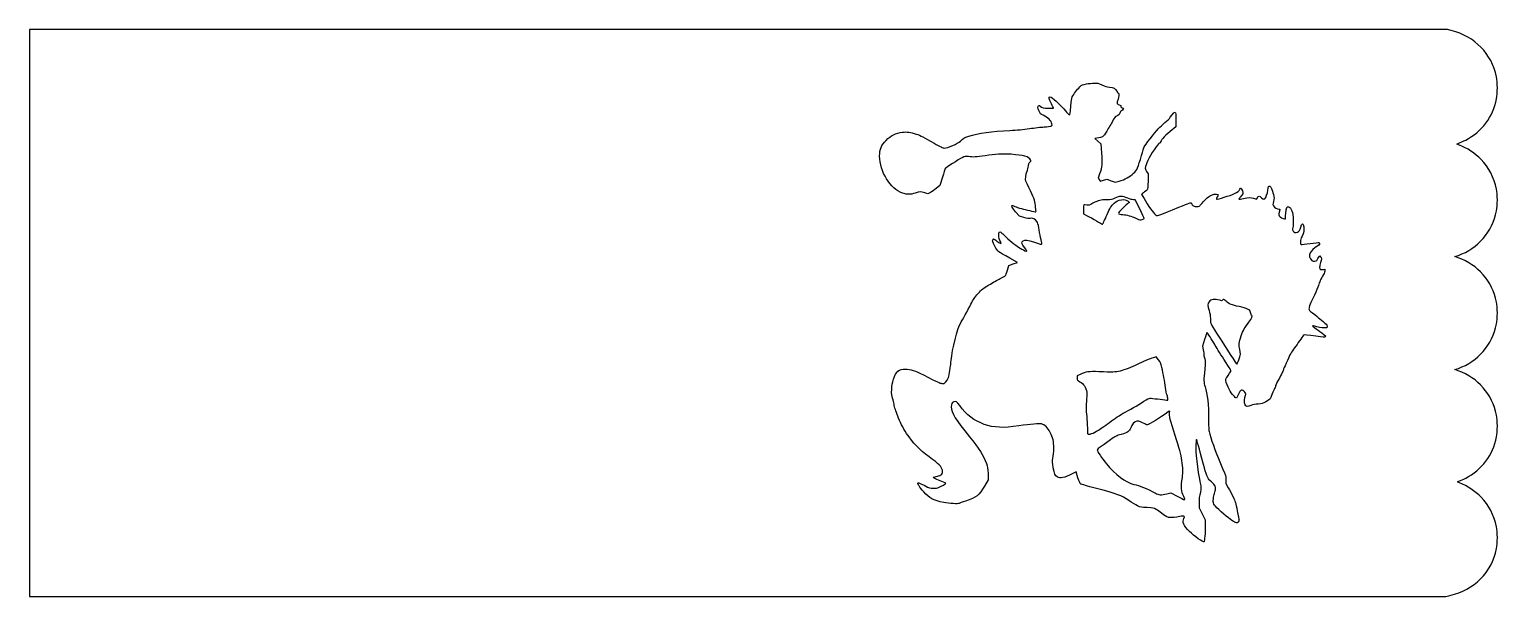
# Model space of a CAD drawing. Header units: centimetres. Extents: x -43.7 to 43.7, y -16.9 to 16.9.
import ezdxf

# ---------------------------------------------------------------- set-up
doc = ezdxf.new("R2010")
doc.units = ezdxf.units.CM
doc.header["$MEASUREMENT"] = 0
doc.layers.add('Layer 1', color=7, linetype='Continuous')

msp = doc.modelspace()

# ---------------------------------------------------------------- linework, layer by layer
at = {"layer": 'Layer 1'}
for points, knots in [([(-43.65625, -0.00008), (-43.65625, -0.00008), (-43.65625, 16.86732), (-43.65625, 16.86732), (-43.65625, 16.86732), (-43.65625, 16.86732), (-1.48828, 16.86015), (-1.48828, 16.86015), (-1.48828, 16.86015), (-1.48828, 16.86015), (40.67969, 16.85299), (40.67969, 16.85299), (40.67969, 16.85299), (40.67969, 16.85299), (40.90458, 16.79616), (40.90458, 16.79616), (40.90458, 16.79616), (42.3189, 16.43882), (43.30027, 15.4318), (43.59432, 14.03615), (43.59432, 14.03615), (43.65869, 13.73059), (43.6591, 13.05649), (43.59509, 12.73487), (43.59509, 12.73487), (43.383, 11.66901), (42.70922, 10.76951), (41.76118, 10.28657), (41.76118, 10.28657), (41.61747, 10.21336), (41.43632, 10.13279), (41.35861, 10.10751), (41.35861, 10.10751), (41.28091, 10.08224), (41.22733, 10.05294), (41.23955, 10.0424), (41.23955, 10.0424), (41.25177, 10.03185), (41.3213, 10.00163), (41.39406, 9.97524), (41.39406, 9.97524), (41.83926, 9.81377), (42.31566, 9.49911), (42.67082, 9.13197), (42.67082, 9.13197), (43.14567, 8.6411), (43.44775, 8.0643), (43.59432, 7.36865), (43.59432, 7.36865), (43.65869, 7.06309), (43.6591, 6.38899), (43.59509, 6.06737), (43.59509, 6.06737), (43.3508, 4.83971), (42.48152, 3.82919), (41.32501, 3.42844), (41.32501, 3.42844), (41.32501, 3.42844), (41.11302, 3.35499), (41.11302, 3.35499), (41.11302, 3.35499), (41.11302, 3.35499), (41.31969, 3.2817), (41.31969, 3.2817), (41.31969, 3.2817), (42.49005, 2.86664), (43.3324, 1.89141), (43.59432, 0.64823), (43.59432, 0.64823), (43.65869, 0.34268), (43.6591, -0.33143), (43.59509, -0.65305), (43.59509, -0.65305), (43.3508, -1.88071), (42.48152, -2.89123), (41.32501, -3.29197), (41.32501, -3.29197), (41.32501, -3.29197), (41.11302, -3.36543), (41.11302, -3.36543), (41.11302, -3.36543), (41.11302, -3.36543), (41.31969, -3.43872), (41.31969, -3.43872), (41.31969, -3.43872), (42.49005, -3.85378), (43.3324, -4.829), (43.59432, -6.07219), (43.59432, -6.07219), (43.65869, -6.37774), (43.6591, -7.05184), (43.59509, -7.37347), (43.59509, -7.37347), (43.383, -8.43931), (42.70937, -9.33862), (41.76118, -9.82181), (41.76118, -9.82181), (41.61747, -9.89505), (41.45227, -9.96992), (41.39406, -9.9882), (41.39406, -9.9882), (41.23058, -10.03953), (41.2307, -10.04474), (41.39696, -10.10728), (41.39696, -10.10728), (41.86383, -10.2829), (42.31301, -10.58002), (42.67082, -10.94991), (42.67082, -10.94991), (43.14567, -11.44078), (43.44775, -12.01757), (43.59432, -12.71323), (43.59432, -12.71323), (43.65869, -13.01878), (43.6591, -13.69289), (43.59509, -14.01451), (43.59509, -14.01451), (43.31369, -15.42863), (42.27489, -16.47187), (40.82521, -16.7962), (40.82521, -16.7962), (40.82521, -16.7962), (40.57385, -16.85243), (40.57385, -16.85243), (40.57385, -16.85243), (40.57385, -16.85243), (-1.5412, -16.85996), (-1.5412, -16.85996), (-1.5412, -16.85996), (-1.5412, -16.85996), (-43.65625, -16.86748), (-43.65625, -16.86748), (-43.65625, -16.86748), (-43.65625, -16.86748), (-43.65625, -0.00008), (-43.65625, -0.00008)], [0, 0, 0, 0, 0.02857143, 0.02857143, 0.02857143, 0.02857143, 0.05714286, 0.05714286, 0.05714286, 0.05714286, 0.08571429, 0.08571429, 0.08571429, 0.08571429, 0.11428571, 0.11428571, 0.11428571, 0.11428571, 0.14285714, 0.14285714, 0.14285714, 0.14285714, 0.17142857, 0.17142857, 0.17142857, 0.17142857, 0.2, 0.2, 0.2, 0.2, 0.22857143, 0.22857143, 0.22857143, 0.22857143, 0.25714286, 0.25714286, 0.25714286, 0.25714286, 0.28571429, 0.28571429, 0.28571429, 0.28571429, 0.31428571, 0.31428571, 0.31428571, 0.31428571, 0.34285714, 0.34285714, 0.34285714, 0.34285714, 0.37142857, 0.37142857, 0.37142857, 0.37142857, 0.4, 0.4, 0.4, 0.4, 0.42857143, 0.42857143, 0.42857143, 0.42857143, 0.45714286, 0.45714286, 0.45714286, 0.45714286, 0.48571429, 0.48571429, 0.48571429, 0.48571429, 0.51428571, 0.51428571, 0.51428571, 0.51428571, 0.54285714, 0.54285714, 0.54285714, 0.54285714, 0.57142857, 0.57142857, 0.57142857, 0.57142857, 0.6, 0.6, 0.6, 0.6, 0.62857143, 0.62857143, 0.62857143, 0.62857143, 0.65714286, 0.65714286, 0.65714286, 0.65714286, 0.68571429, 0.68571429, 0.68571429, 0.68571429, 0.71428571, 0.71428571, 0.71428571, 0.71428571, 0.74285714, 0.74285714, 0.74285714, 0.74285714, 0.77142857, 0.77142857, 0.77142857, 0.77142857, 0.8, 0.8, 0.8, 0.8, 0.82857143, 0.82857143, 0.82857143, 0.82857143, 0.85714286, 0.85714286, 0.85714286, 0.85714286, 0.88571429, 0.88571429, 0.88571429, 0.88571429, 0.91428571, 0.91428571, 0.91428571, 0.91428571, 0.94285714, 0.94285714, 0.94285714, 0.94285714, 1, 1, 1, 1]), ([(26.24769, -13.2802), (26.26427, -13.12116), (26.2738, -12.83452), (26.26887, -12.64321), (26.26887, -12.64321), (26.26887, -12.64321), (26.2599, -12.29538), (26.2599, -12.29538), (26.2599, -12.29538), (26.2599, -12.29538), (26.08074, -11.94206), (26.08074, -11.94206), (26.08074, -11.94206), (26.08074, -11.94206), (25.90158, -11.58875), (25.90158, -11.58875), (25.90158, -11.58875), (25.90158, -11.58875), (25.90214, -11.257), (25.90214, -11.257), (25.90214, -11.257), (25.90262, -10.97822), (25.91116, -10.90868), (25.95563, -10.82146), (25.95563, -10.82146), (26.02145, -10.69235), (26.03026, -10.28433), (25.97061, -10.12746), (25.97061, -10.12746), (25.90347, -9.95089), (25.70768, -8.39785), (25.70786, -8.04333), (25.70786, -8.04333), (25.70801, -7.75343), (25.73205, -7.50667), (25.75764, -7.53226), (25.75764, -7.53226), (25.76717, -7.54179), (25.89488, -8.00273), (26.1664, -9.00755), (26.1664, -9.00755), (26.31827, -9.56956), (26.44605, -9.89586), (26.5431, -9.96947), (26.5431, -9.96947), (26.83931, -10.19415), (26.89977, -10.29426), (26.87345, -10.51648), (26.87345, -10.51648), (26.86536, -10.58484), (26.83413, -10.71078), (26.80405, -10.79634), (26.80405, -10.79634), (26.76785, -10.89934), (26.74938, -11.01765), (26.74938, -11.14642), (26.74938, -11.14642), (26.74938, -11.39044), (26.77202, -11.42259), (27.22454, -11.82104), (27.22454, -11.82104), (27.65259, -12.19793), (27.94224, -12.41281), (28.07646, -12.45302), (28.07646, -12.45302), (28.17726, -12.48322), (28.1865, -12.48131), (28.23318, -12.42058), (28.23318, -12.42058), (28.26046, -12.38508), (28.28305, -12.34057), (28.28337, -12.32166), (28.28337, -12.32166), (28.28369, -12.30274), (28.23619, -12.0496), (28.1778, -11.75912), (28.1778, -11.75912), (28.08186, -11.28179), (28.05786, -11.20237), (27.92829, -10.93361), (27.92829, -10.93361), (27.84945, -10.77006), (27.71862, -10.52482), (27.63757, -10.38863), (27.63757, -10.38863), (27.63757, -10.38863), (27.49021, -10.14101), (27.49021, -10.14101), (27.49021, -10.14101), (27.49021, -10.14101), (27.49021, -9.91122), (27.49021, -9.91122), (27.49021, -9.91122), (27.49021, -9.68561), (27.48688, -9.67369), (27.3071, -9.25581), (27.3071, -9.25581), (26.94928, -8.42409), (26.68548, -7.71704), (26.54376, -7.2099), (26.54376, -7.2099), (26.47694, -6.97076), (26.47346, -6.92767), (26.4721, -6.32354), (26.4721, -6.32354), (26.4702, -5.4748), (26.39565, -4.80113), (26.25757, -4.38491), (26.25757, -4.38491), (26.1803, -4.152), (26.17712, -3.98982), (26.23707, -3.33925), (26.23707, -3.33925), (26.27725, -2.90313), (26.27726, -2.85863), (26.2371, -2.73429), (26.2371, -2.73429), (26.21326, -2.66047), (26.19375, -2.55772), (26.19375, -2.50595), (26.19375, -2.50595), (26.19375, -2.45419), (26.17544, -2.31409), (26.15305, -2.19464), (26.15305, -2.19464), (26.15305, -2.19464), (26.11235, -1.97744), (26.11235, -1.97744), (26.11235, -1.97744), (26.11235, -1.97744), (26.23509, -1.5708), (26.23509, -1.5708), (26.23509, -1.5708), (26.3026, -1.34715), (26.36197, -1.15983), (26.36702, -1.15453), (26.36702, -1.15453), (26.38071, -1.14014), (26.69983, -1.6356), (26.83526, -1.88153), (26.83526, -1.88153), (26.90028, -1.99959), (27.14736, -2.39003), (27.38433, -2.74916), (27.38433, -2.74916), (27.79219, -3.36728), (27.81348, -3.40588), (27.78317, -3.4724), (27.78317, -3.4724), (27.73411, -3.58007), (27.53456, -3.87615), (27.51105, -3.87615), (27.51105, -3.87615), (27.46239, -3.87615), (27.49632, -4.09669), (27.5727, -4.27686), (27.5727, -4.27686), (27.7226, -4.63046), (27.92098, -4.93406), (28.05565, -5.01596), (28.05565, -5.01596), (28.05565, -5.01596), (28.13567, -5.06462), (28.13567, -5.06462), (28.13567, -5.06462), (28.13567, -5.06462), (28.23224, -4.86064), (28.23224, -4.86064), (28.23224, -4.86064), (28.38906, -4.52941), (28.4528, -4.5055), (28.62434, -4.71362), (28.62434, -4.71362), (28.7024, -4.80831), (28.70329, -4.81254), (28.66164, -4.89239), (28.66164, -4.89239), (28.5991, -5.01228), (28.58423, -5.35359), (28.6371, -5.45582), (28.6371, -5.45582), (28.69721, -5.57206), (28.77901, -5.58227), (28.99055, -5.49993), (28.99055, -5.49993), (29.11549, -5.4513), (29.24697, -5.42445), (29.42167, -5.41192), (29.42167, -5.41192), (29.65254, -5.39535), (29.68919, -5.38472), (29.87146, -5.28147), (29.87146, -5.28147), (30.15908, -5.11855), (30.15988, -5.11768), (30.2197, -4.8976), (30.2197, -4.8976), (30.24978, -4.78695), (30.31514, -4.62874), (30.36494, -4.54603), (30.36494, -4.54603), (30.41475, -4.46333), (30.44893, -4.37854), (30.4409, -4.35762), (30.4409, -4.35762), (30.43288, -4.33671), (30.5023, -4.18707), (30.59517, -4.02511), (30.59517, -4.02511), (30.84021, -3.59777), (30.93542, -3.3998), (30.91787, -3.35409), (30.91787, -3.35409), (30.90937, -3.33193), (30.91944, -3.30043), (30.94024, -3.28409), (30.94024, -3.28409), (30.96104, -3.26775), (31.06047, -3.05792), (31.16119, -2.81781), (31.16119, -2.81781), (31.32217, -2.43403), (31.37305, -2.34287), (31.58199, -2.06375), (31.58199, -2.06375), (31.76535, -1.81883), (32.01129, -1.46998), (32.1106, -1.31394), (32.1106, -1.31394), (32.12643, -1.28907), (32.39484, -1.31477), (32.84305, -1.38407), (32.84305, -1.38407), (33.31641, -1.45727), (33.34354, -1.4588), (33.39705, -1.41547), (33.39705, -1.41547), (33.45276, -1.37036), (33.45083, -1.36806), (33.20359, -1.18562), (33.20359, -1.18562), (33.06623, -1.08426), (32.87694, -0.9495), (32.78293, -0.88616), (32.78293, -0.88616), (32.60107, -0.76363), (32.60345, -0.72288), (32.78847, -0.79119), (32.78847, -0.79119), (32.92754, -0.84253), (33.19933, -0.88589), (33.3838, -0.88615), (33.3838, -0.88615), (33.52152, -0.88635), (33.52271, -0.88565), (33.52271, -0.80441), (33.52271, -0.80441), (33.52271, -0.73923), (33.49472, -0.69726), (33.38597, -0.59935), (33.38597, -0.59935), (33.13155, -0.37031), (32.84894, -0.14039), (32.64297, 0.00509), (32.64297, 0.00509), (32.45593, 0.1372), (32.43792, 0.15782), (32.43792, 0.23972), (32.43792, 0.23972), (32.43792, 0.36009), (32.52498, 0.58128), (32.76219, 1.06361), (32.76219, 1.06361), (32.87098, 1.28479), (32.97987, 1.54495), (33.00418, 1.64175), (33.00418, 1.64175), (33.05001, 1.82418), (33.14651, 2.03579), (33.30076, 2.29211), (33.30076, 2.29211), (33.35342, 2.37961), (33.39042, 2.47636), (33.39042, 2.52656), (33.39042, 2.52656), (33.39042, 2.60963), (33.38786, 2.61155), (33.2994, 2.59496), (33.2994, 2.59496), (33.24934, 2.58557), (33.1779, 2.58553), (33.14065, 2.59488), (33.14065, 2.59488), (33.08154, 2.60972), (33.07296, 2.62583), (33.07326, 2.72146), (33.07326, 2.72146), (33.07345, 2.78173), (33.09726, 2.90652), (33.12617, 2.99876), (33.12617, 2.99876), (33.19133, 3.2066), (33.19205, 3.27178), (33.13006, 3.34834), (33.13006, 3.34834), (33.13006, 3.34834), (33.08136, 3.40847), (33.08136, 3.40847), (33.08136, 3.40847), (33.08136, 3.40847), (33.00222, 3.29174), (33.00222, 3.29174), (33.00222, 3.29174), (32.95869, 3.22753), (32.91549, 3.15416), (32.90622, 3.1287), (32.90622, 3.1287), (32.88432, 3.06852), (32.68584, 3.06525), (32.6024, 3.12369), (32.6024, 3.12369), (32.47326, 3.21414), (32.42529, 3.43278), (32.50203, 3.58118), (32.50203, 3.58118), (32.55136, 3.67657), (32.74353, 3.85227), (32.92663, 3.9694), (32.92663, 3.9694), (33.0759, 4.06489), (33.11786, 4.1516), (33.03094, 4.18496), (33.03094, 4.18496), (33.00785, 4.19382), (32.77177, 4.16922), (32.50631, 4.1303), (32.50631, 4.1303), (32.24085, 4.09138), (32.00376, 4.06717), (31.97944, 4.0765), (31.97944, 4.0765), (31.94564, 4.08947), (31.93521, 4.12727), (31.93521, 4.23682), (31.93521, 4.23682), (31.93521, 4.34816), (31.95602, 4.4215), (32.02838, 4.5652), (32.02838, 4.5652), (32.13499, 4.77689), (32.15827, 4.90866), (32.12831, 5.13073), (32.12831, 5.13073), (32.09622, 5.3686), (32.0132, 5.35936), (31.94843, 5.11072), (31.94843, 5.11072), (31.89924, 4.92185), (31.84833, 4.84292), (31.74922, 4.80187), (31.74922, 4.80187), (31.64815, 4.76), (31.54992, 4.78636), (31.49507, 4.87007), (31.49507, 4.87007), (31.45633, 4.9292), (31.45519, 4.95401), (31.48545, 5.08016), (31.48545, 5.08016), (31.50917, 5.17902), (31.51481, 5.31955), (31.50372, 5.53524), (31.50372, 5.53524), (31.47988, 5.99886), (31.3937, 6.25531), (31.2442, 6.30742), (31.2442, 6.30742), (31.1213, 6.35027), (31.089, 6.28242), (31.06117, 5.92288), (31.06117, 5.92288), (31.04781, 5.75034), (31.0366, 5.60619), (31.03625, 5.60255), (31.03625, 5.60255), (31.03591, 5.59891), (31.00884, 5.59613), (30.97609, 5.59637), (30.97609, 5.59637), (30.88842, 5.59701), (30.71239, 5.70525), (30.66673, 5.78661), (30.66673, 5.78661), (30.6269, 5.85757), (30.63144, 5.89445), (30.70913, 6.13172), (30.70913, 6.13172), (30.72119, 6.16852), (30.70873, 6.17811), (30.64845, 6.17846), (30.64845, 6.17846), (30.54768, 6.17903), (30.37204, 6.28092), (30.32388, 6.36673), (30.32388, 6.36673), (30.28958, 6.42782), (30.29052, 6.45804), (30.33221, 6.63505), (30.33221, 6.63505), (30.37822, 6.83043), (30.37806, 6.83899), (30.32421, 7.05192), (30.32421, 7.05192), (30.29398, 7.17148), (30.23953, 7.33419), (30.20323, 7.4135), (30.20323, 7.4135), (30.14823, 7.53363), (30.12718, 7.55626), (30.0771, 7.54916), (30.0771, 7.54916), (30.02514, 7.54178), (30.01647, 7.52401), (30.01322, 7.4183), (30.01322, 7.4183), (30.00885, 7.27643), (29.944, 7.03389), (29.86729, 6.87255), (29.86729, 6.87255), (29.79947, 6.72992), (29.72768, 6.7243), (29.614, 6.85271), (29.614, 6.85271), (29.50689, 6.9737), (29.43411, 6.97321), (29.37589, 6.8511), (29.37589, 6.8511), (29.32833, 6.75138), (29.3319, 6.75181), (29.14385, 6.82335), (29.14385, 6.82335), (28.9984, 6.87869), (28.82908, 6.87551), (28.54441, 6.8121), (28.54441, 6.8121), (28.41147, 6.78249), (28.29165, 6.76195), (28.27814, 6.76645), (28.27814, 6.76645), (28.26463, 6.77096), (28.30024, 6.82793), (28.35727, 6.89305), (28.35727, 6.89305), (28.52219, 7.08135), (28.53285, 7.11313), (28.4795, 7.25757), (28.4795, 7.25757), (28.40727, 7.45316), (28.38741, 7.46693), (28.33237, 7.35963), (28.33237, 7.35963), (28.27803, 7.25373), (28.20574, 7.1975), (27.97439, 7.08124), (27.97439, 7.08124), (27.8074, 6.99732), (26.96704, 6.74529), (26.941, 6.77132), (26.941, 6.77132), (26.93315, 6.77918), (26.95506, 6.83902), (26.9897, 6.90431), (26.9897, 6.90431), (27.03964, 6.99847), (27.04591, 7.02977), (27.02001, 7.05567), (27.02001, 7.05567), (26.96671, 7.10897), (26.66629, 7.0448), (26.51519, 6.94784), (26.51519, 6.94784), (26.39049, 6.86782), (26.06727, 6.54473), (25.97423, 6.40709), (25.97423, 6.40709), (25.93101, 6.34314), (25.91122, 6.33677), (25.75595, 6.33677), (25.75595, 6.33677), (25.62049, 6.33677), (25.57428, 6.3477), (25.53229, 6.38969), (25.53229, 6.38969), (25.50319, 6.41879), (25.479, 6.45153), (25.47853, 6.46245), (25.47853, 6.46245), (25.47807, 6.47336), (25.46185, 6.50316), (25.4425, 6.52866), (25.4425, 6.52866), (25.40981, 6.57172), (25.35764, 6.55464), (24.70912, 6.28852), (24.70912, 6.28852), (23.55741, 5.81591), (23.42468, 5.76853), (23.34907, 5.80298), (23.34907, 5.80298), (23.26185, 5.84272), (22.99824, 6.20356), (22.71833, 6.66636), (22.71833, 6.66636), (22.59252, 6.87437), (22.48958, 7.04979), (22.48958, 7.05617), (22.48958, 7.05617), (22.48958, 7.06255), (22.56614, 7.1256), (22.6597, 7.19627), (22.6597, 7.19627), (22.81975, 7.31716), (22.83098, 7.33273), (22.84945, 7.45916), (22.84945, 7.45916), (22.86025, 7.53307), (22.87032, 7.74832), (22.87183, 7.9375), (22.87183, 7.9375), (22.87183, 7.9375), (22.87458, 8.28146), (22.87458, 8.28146), (22.87458, 8.28146), (22.87458, 8.28146), (22.78421, 8.41235), (22.78421, 8.41235), (22.78421, 8.41235), (22.69434, 8.54253), (22.69401, 8.5441), (22.72347, 8.70254), (22.72347, 8.70254), (22.77483, 8.97869), (23.00391, 9.40851), (23.35504, 9.88752), (23.35504, 9.88752), (23.4693, 10.04338), (23.53625, 10.11298), (23.56232, 10.10297), (23.56232, 10.10297), (23.58819, 10.09304), (23.60083, 10.10572), (23.60083, 10.14162), (23.60083, 10.14162), (23.60083, 10.23817), (23.82, 10.48271), (24.1763, 10.7837), (24.1763, 10.7837), (24.1763, 10.7837), (24.52688, 11.07984), (24.52688, 11.07984), (24.52688, 11.07984), (24.52688, 11.07984), (24.52688, 11.49683), (24.52688, 11.49683), (24.52688, 11.49683), (24.52688, 12.05419), (24.49622, 12.0672), (24.19438, 11.63795), (24.19438, 11.63795), (24.14178, 11.56315), (23.99707, 11.42027), (23.8728, 11.32045), (23.8728, 11.32045), (23.74853, 11.22063), (23.57053, 11.05661), (23.47723, 10.95596), (23.47723, 10.95596), (23.26931, 10.73165), (22.6692, 9.95558), (22.6412, 9.87479), (22.6412, 9.87479), (22.63, 9.84248), (22.56166, 9.61654), (22.48933, 9.37271), (22.48933, 9.37271), (22.26915, 8.63041), (22.22001, 8.52277), (22.00255, 8.30643), (22.00255, 8.30643), (21.78591, 8.0909), (21.50534, 7.93899), (21.14437, 7.84178), (21.14437, 7.84178), (21.14437, 7.84178), (20.92364, 7.78233), (20.92364, 7.78233), (20.92364, 7.78233), (20.92364, 7.78233), (20.66736, 7.86634), (20.66736, 7.86634), (20.66736, 7.86634), (20.66736, 7.86634), (20.41107, 7.95034), (20.41107, 7.95034), (20.41107, 7.95034), (20.41107, 7.95034), (20.22672, 7.89762), (20.22672, 7.89762), (20.22672, 7.89762), (20.12532, 7.86862), (20.03436, 7.8449), (20.02458, 7.8449), (20.02458, 7.8449), (20.01481, 7.8449), (19.98268, 7.88395), (19.95318, 7.93169), (19.95318, 7.93169), (19.95318, 7.93169), (19.89954, 8.01848), (19.89954, 8.01848), (19.89954, 8.01848), (19.89954, 8.01848), (19.98799, 8.27582), (19.98799, 8.27582), (19.98799, 8.27582), (20.13285, 8.69726), (20.1493, 8.88329), (20.09746, 9.51367), (20.09746, 9.51367), (20.09746, 9.51367), (20.05302, 10.05417), (20.05302, 10.05417), (20.05302, 10.05417), (20.05302, 10.05417), (19.87562, 10.2168), (19.87562, 10.2168), (19.87562, 10.2168), (19.87562, 10.2168), (19.69823, 10.37944), (19.69823, 10.37944), (19.69823, 10.37944), (19.69823, 10.37944), (19.83052, 10.39761), (19.83052, 10.39761), (19.83052, 10.39761), (20.18013, 10.44563), (20.17925, 10.445), (20.41331, 10.81262), (20.41331, 10.81262), (20.53012, 10.99608), (20.6873, 11.26399), (20.7626, 11.40799), (20.7626, 11.40799), (20.88067, 11.63376), (20.91225, 11.6744), (20.99209, 11.70327), (20.99209, 11.70327), (21.09773, 11.74147), (21.21958, 11.87254), (21.21958, 11.94797), (21.21958, 11.94797), (21.21958, 11.97596), (21.23663, 11.99885), (21.25747, 11.99885), (21.25747, 11.99885), (21.28995, 11.99885), (21.40479, 12.12845), (21.40479, 12.16509), (21.40479, 12.16509), (21.40479, 12.172), (21.36877, 12.19256), (21.32474, 12.2108), (21.32474, 12.2108), (21.26734, 12.23458), (21.24879, 12.25686), (21.25917, 12.28957), (21.25917, 12.28957), (21.27027, 12.32456), (21.24577, 12.34583), (21.15401, 12.38087), (21.15401, 12.38087), (21.04545, 12.42233), (21.03438, 12.43467), (21.03438, 12.51409), (21.03438, 12.51409), (21.03438, 12.56223), (21.05793, 12.65352), (21.08671, 12.71695), (21.08671, 12.71695), (21.13422, 12.82164), (21.16372, 13.08952), (21.12329, 13.04909), (21.12329, 13.04909), (21.11399, 13.03979), (21.06934, 13.09396), (21.02407, 13.16947), (21.02407, 13.16947), (20.9084, 13.36243), (20.8176, 13.4158), (20.56924, 13.43679), (20.56924, 13.43679), (20.40731, 13.45048), (20.31412, 13.47743), (20.12395, 13.56556), (20.12395, 13.56556), (19.89835, 13.67011), (19.86997, 13.67676), (19.66614, 13.67288), (19.66614, 13.67288), (19.54662, 13.6706), (19.33873, 13.6485), (19.20416, 13.62377), (19.20416, 13.62377), (18.97012, 13.58076), (18.95329, 13.57296), (18.81731, 13.44435), (18.81731, 13.44435), (18.63332, 13.27034), (18.45107, 13.02845), (18.36709, 12.8468), (18.36709, 12.8468), (18.30976, 12.7228), (18.29741, 12.6467), (18.27909, 12.30441), (18.27909, 12.30441), (18.25509, 11.85596), (18.24372, 11.78719), (18.19357, 11.78719), (18.19357, 11.78719), (18.1742, 11.78719), (18.09407, 11.8616), (18.01551, 11.95255), (18.01551, 11.95255), (17.58144, 12.45508), (17.15972, 12.84552), (17.05102, 12.84552), (17.05102, 12.84552), (16.95121, 12.84552), (16.96753, 12.74956), (17.11854, 12.44865), (17.11854, 12.44865), (17.1913, 12.30365), (17.25083, 12.18172), (17.25083, 12.17767), (17.25083, 12.17767), (17.25083, 12.17363), (17.12284, 12.17095), (16.96641, 12.17172), (16.96641, 12.17172), (16.67771, 12.17313), (16.53368, 12.21083), (16.45506, 12.30556), (16.45506, 12.30556), (16.41243, 12.35692), (16.36983, 12.35218), (16.33217, 12.29187), (16.33217, 12.29187), (16.30579, 12.24963), (16.3144, 12.20646), (16.38259, 12.03903), (16.38259, 12.03903), (16.46375, 11.83975), (16.46692, 11.83615), (16.62632, 11.76269), (16.62632, 11.76269), (16.93201, 11.62179), (17.11617, 11.44051), (17.15756, 11.23976), (17.15756, 11.23976), (17.17285, 11.16564), (17.16589, 11.15078), (17.10045, 11.11772), (17.10045, 11.11772), (17.05462, 11.09456), (16.89864, 11.07396), (16.69521, 11.06419), (16.69521, 11.06419), (16.51331, 11.05546), (16.1204, 11.01212), (15.82208, 10.96788), (15.82208, 10.96788), (15.42989, 10.90972), (15.10385, 10.88031), (14.64469, 10.86168), (14.64469, 10.86168), (13.6137, 10.81986), (12.73965, 10.69604), (12.20894, 10.51665), (12.20894, 10.51665), (11.93912, 10.42545), (11.84876, 10.37251), (11.70781, 10.22308), (11.70781, 10.22308), (11.56038, 10.06676), (10.95781, 9.80281), (10.7484, 9.80281), (10.7484, 9.80281), (10.6983, 9.80281), (10.4899, 9.90648), (10.15753, 10.09674), (10.15753, 10.09674), (9.51845, 10.46258), (9.35812, 10.54355), (9.07513, 10.64338), (9.07513, 10.64338), (8.75791, 10.7553), (8.51744, 10.7883), (8.27003, 10.75389), (8.27003, 10.75389), (7.86455, 10.69749), (7.57382, 10.55364), (7.28717, 10.26756), (7.28717, 10.26756), (7.00421, 9.98518), (6.90718, 9.74523), (6.90662, 9.32656), (6.90662, 9.32656), (6.90541, 8.42061), (7.5503, 7.37541), (8.2607, 7.13192), (8.2607, 7.13192), (8.54742, 7.03365), (8.73184, 7.03265), (9.01607, 7.12782), (9.01607, 7.12782), (9.30735, 7.22535), (9.33688, 7.22665), (9.58724, 7.15299), (9.58724, 7.15299), (9.58724, 7.15299), (9.78065, 7.09609), (9.78065, 7.09609), (9.78065, 7.09609), (9.78065, 7.09609), (9.92402, 7.16615), (9.92402, 7.16615), (9.92402, 7.16615), (10.00288, 7.20468), (10.16265, 7.31537), (10.27906, 7.41213), (10.27906, 7.41213), (10.27906, 7.41213), (10.49073, 7.58805), (10.49073, 7.58805), (10.49073, 7.58805), (10.49073, 7.58805), (10.63938, 8.07055), (10.63938, 8.07055), (10.63938, 8.07055), (10.72114, 8.33593), (10.79646, 8.56668), (10.80675, 8.58334), (10.80675, 8.58334), (10.83864, 8.63494), (11.611, 9.13638), (11.8103, 9.23488), (11.8103, 9.23488), (11.99631, 9.32681), (12.00182, 9.32779), (12.18418, 9.30144), (12.18418, 9.30144), (12.47727, 9.25909), (12.65341, 9.26845), (13.17625, 9.35414), (13.17625, 9.35414), (13.77331, 9.45201), (14.19788, 9.47434), (14.73793, 9.43628), (14.73793, 9.43628), (15.44873, 9.38619), (15.80448, 9.28516), (15.87572, 9.11316), (15.87572, 9.11316), (15.90614, 9.03971), (15.90307, 9.02687), (15.83905, 8.96004), (15.83905, 8.96004), (15.79345, 8.91245), (15.76917, 8.85786), (15.76917, 8.80296), (15.76917, 8.80296), (15.76917, 8.75667), (15.73431, 8.6139), (15.69172, 8.48569), (15.69172, 8.48569), (15.59427, 8.19237), (15.56493, 7.95608), (15.6114, 7.83867), (15.6114, 7.83867), (15.6302, 7.79116), (15.74929, 7.53203), (15.87606, 7.26281), (15.87606, 7.26281), (16.1082, 6.7698), (16.15947, 6.6061), (16.18158, 6.28733), (16.18158, 6.28733), (16.188, 6.19465), (16.19908, 6.1094), (16.20619, 6.09789), (16.20619, 6.09789), (16.21331, 6.08638), (16.21281, 6.06049), (16.20508, 6.04036), (16.20508, 6.04036), (16.19346, 6.01006), (16.14898, 6.01374), (15.94703, 6.06169), (15.94703, 6.06169), (15.81283, 6.09356), (15.59235, 6.1454), (15.45709, 6.17689), (15.45709, 6.17689), (15.32182, 6.20838), (15.12537, 6.2691), (15.02052, 6.31182), (15.02052, 6.31182), (14.91568, 6.35455), (14.81501, 6.38955), (14.79682, 6.3896), (14.79682, 6.3896), (14.70998, 6.38983), (14.77951, 6.25976), (14.99301, 6.02259), (14.99301, 6.02259), (14.99301, 6.02259), (15.22228, 5.76792), (15.22228, 5.76792), (15.22228, 5.76792), (15.22228, 5.76792), (15.48873, 5.68259), (15.48873, 5.68259), (15.48873, 5.68259), (15.71678, 5.60955), (15.76958, 5.60113), (15.85508, 5.62416), (15.85508, 5.62416), (15.99455, 5.66171), (16.1535, 5.58902), (16.25624, 5.4407), (16.25624, 5.4407), (16.31766, 5.35204), (16.34039, 5.27764), (16.36876, 5.0725), (16.36876, 5.0725), (16.38832, 4.93111), (16.44, 4.66865), (16.48362, 4.48927), (16.48362, 4.48927), (16.52723, 4.3099), (16.56292, 4.14486), (16.56292, 4.12253), (16.56292, 4.12253), (16.56292, 4.06683), (16.44456, 4.09057), (16.06021, 4.22336), (16.06021, 4.22336), (15.72283, 4.33993), (15.54576, 4.359), (15.44061, 4.2901), (15.44061, 4.2901), (15.32677, 4.21551), (15.34768, 4.11056), (15.51781, 3.9026), (15.51781, 3.9026), (15.64932, 3.74186), (15.69147, 3.66448), (15.64753, 3.66448), (15.64753, 3.66448), (15.6018, 3.66448), (15.17839, 3.9056), (14.99981, 4.03334), (14.99981, 4.03334), (14.75607, 4.2077), (14.25298, 4.64912), (14.178, 4.75442), (14.178, 4.75442), (14.14489, 4.80091), (14.1011, 4.82865), (14.0608, 4.82865), (14.0608, 4.82865), (14.0032, 4.82865), (13.99615, 4.81686), (13.99353, 4.7162), (13.99353, 4.7162), (13.98875, 4.5328), (13.99847, 4.47914), (14.06522, 4.32012), (14.06522, 4.32012), (14.10016, 4.23688), (14.12875, 4.16247), (14.12875, 4.15476), (14.12875, 4.15476), (14.12875, 4.11505), (14.04887, 4.1539), (13.88561, 4.27302), (13.88561, 4.27302), (13.78588, 4.34578), (13.69455, 4.40531), (13.68264, 4.40531), (13.68264, 4.40531), (13.67074, 4.40531), (13.64755, 4.37582), (13.63113, 4.33976), (13.63113, 4.33976), (13.60467, 4.28169), (13.62001, 4.23978), (13.76579, 3.97211), (13.76579, 3.97211), (13.95364, 3.62718), (13.89367, 3.67531), (14.6559, 3.25775), (14.6559, 3.25775), (14.6559, 3.25775), (15.10932, 3.00937), (15.10932, 3.00937), (15.10932, 3.00937), (15.10932, 3.00937), (14.85196, 2.92021), (14.85196, 2.92021), (14.85196, 2.92021), (14.85196, 2.92021), (14.59461, 2.83104), (14.59461, 2.83104), (14.59461, 2.83104), (14.59461, 2.83104), (14.51021, 2.54396), (14.51021, 2.54396), (14.51021, 2.54396), (14.46379, 2.38606), (14.40957, 2.24078), (14.38973, 2.22112), (14.38973, 2.22112), (14.36988, 2.20145), (14.22863, 2.12189), (14.07583, 2.04431), (14.07583, 2.04431), (13.92304, 1.96673), (13.6223, 1.79844), (13.40752, 1.67034), (13.40752, 1.67034), (13.04246, 1.45258), (13.00056, 1.41903), (12.76417, 1.15527), (12.76417, 1.15527), (12.55137, 0.91782), (12.48406, 0.81916), (12.33922, 0.53246), (12.33922, 0.53246), (12.15802, 0.17376), (11.82247, -0.44014), (11.71177, -0.6155), (11.71177, -0.6155), (11.53644, -0.89324), (11.22076, -2.15953), (11.16274, -2.81781), (11.16274, -2.81781), (11.14799, -2.98516), (11.12306, -3.17566), (11.10735, -3.24115), (11.10735, -3.24115), (11.09165, -3.30663), (11.07564, -3.43165), (11.07178, -3.51896), (11.07178, -3.51896), (11.06223, -3.73503), (10.9689, -3.97181), (10.84363, -4.09777), (10.84363, -4.09777), (10.74774, -4.19418), (10.73396, -4.1996), (10.6139, -4.18806), (10.6139, -4.18806), (10.48715, -4.17588), (10.3895, -4.13097), (9.51495, -3.68254), (9.51495, -3.68254), (9.02619, -3.43193), (8.72453, -3.33418), (8.44021, -3.33429), (8.44021, -3.33429), (8.0422, -3.33445), (7.8904, -3.46414), (7.73669, -3.93532), (7.73669, -3.93532), (7.65228, -4.1941), (7.63784, -4.27591), (7.62704, -4.55675), (7.62704, -4.55675), (7.61573, -4.85063), (7.6206, -4.89776), (7.68029, -5.07269), (7.68029, -5.07269), (7.71642, -5.17858), (7.75454, -5.33633), (7.76501, -5.42325), (7.76501, -5.42325), (7.77547, -5.51018), (7.81145, -5.65305), (7.84495, -5.74075), (7.84495, -5.74075), (7.87845, -5.82845), (7.94436, -6.00736), (7.9914, -6.13833), (7.9914, -6.13833), (8.10862, -6.4647), (8.29354, -6.82623), (8.51242, -7.15698), (8.51242, -7.15698), (8.90084, -7.74392), (9.24276, -8.10132), (9.84875, -8.55382), (9.84875, -8.55382), (10.46218, -9.01188), (10.57139, -9.12144), (10.63745, -9.34504), (10.63745, -9.34504), (10.70042, -9.55819), (10.60836, -9.65577), (10.27906, -9.72493), (10.27906, -9.72493), (10.19175, -9.74327), (10.11094, -9.76636), (10.09948, -9.77624), (10.09948, -9.77624), (10.07459, -9.79771), (10.48361, -9.99154), (10.69662, -10.05924), (10.69662, -10.05924), (10.77943, -10.08555), (10.84735, -10.11477), (10.84755, -10.12417), (10.84755, -10.12417), (10.84818, -10.15363), (10.59131, -10.30748), (10.44525, -10.36513), (10.44525, -10.36513), (10.34908, -10.40309), (10.24242, -10.42085), (10.10306, -10.42209), (10.10306, -10.42209), (9.90472, -10.42385), (9.89343, -10.42029), (9.54744, -10.24701), (9.54744, -10.24701), (9.22394, -10.085), (9.19354, -10.07465), (9.18554, -10.12382), (9.18554, -10.12382), (9.17493, -10.18902), (9.25842, -10.31233), (9.53746, -10.64356), (9.53746, -10.64356), (9.84882, -11.01315), (10.11261, -11.15288), (10.71563, -11.26763), (10.71563, -11.26763), (11.0592, -11.33301), (11.59255, -11.36535), (11.64167, -11.32377), (11.64167, -11.32377), (11.66349, -11.3053), (11.8286, -11.24122), (12.00856, -11.18137), (12.00856, -11.18137), (12.68316, -10.95704), (12.80248, -10.86354), (13.14548, -10.29044), (13.14548, -10.29044), (13.14548, -10.29044), (13.36606, -9.92188), (13.36606, -9.92188), (13.36606, -9.92188), (13.36606, -9.92188), (13.35468, -9.55146), (13.35468, -9.55146), (13.35468, -9.55146), (13.34438, -9.21627), (13.33514, -9.15839), (13.25755, -8.94292), (13.25755, -8.94292), (13.0925, -8.4846), (12.808, -8.03516), (12.26101, -7.36865), (12.26101, -7.36865), (11.43516, -6.36235), (11.1674, -5.92543), (11.16604, -5.58198), (11.16604, -5.58198), (11.16535, -5.40542), (11.20842, -5.31741), (11.31544, -5.27672), (11.31544, -5.27672), (11.43479, -5.23135), (11.50007, -5.27413), (11.67148, -5.51005), (11.67148, -5.51005), (12.06361, -6.04976), (12.55169, -6.42293), (13.12929, -6.62462), (13.12929, -6.62462), (13.71159, -6.82796), (14.26311, -6.85201), (15.18708, -6.71435), (15.18708, -6.71435), (15.8865, -6.61015), (16.4113, -6.56536), (16.53078, -6.59969), (16.53078, -6.59969), (16.74036, -6.65989), (16.87932, -6.79559), (17.04725, -7.10406), (17.04725, -7.10406), (17.21766, -7.41706), (17.26438, -7.62168), (17.26174, -8.04333), (17.26174, -8.04333), (17.26028, -8.27637), (17.24278, -8.49716), (17.21456, -8.63865), (17.21456, -8.63865), (17.17024, -8.86086), (17.17048, -8.86753), (17.23464, -9.19816), (17.23464, -9.19816), (17.3086, -9.57929), (17.35069, -9.67797), (17.4704, -9.75097), (17.4704, -9.75097), (17.64114, -9.85507), (17.91777, -9.79658), (18.34933, -9.56513), (18.34933, -9.56513), (18.34933, -9.56513), (18.58793, -9.43716), (18.58793, -9.43716), (18.58793, -9.43716), (18.58793, -9.43716), (18.70252, -9.79373), (18.70252, -9.79373), (18.70252, -9.79373), (18.79132, -10.07005), (18.82992, -10.15585), (18.87402, -10.175), (18.87402, -10.175), (18.90533, -10.18859), (19.28813, -10.2955), (19.72469, -10.41258), (19.72469, -10.41258), (21.11948, -10.78663), (21.25239, -10.83574), (21.72306, -11.15099), (21.72306, -11.15099), (21.90454, -11.27254), (22.14232, -11.41477), (22.25146, -11.46705), (22.25146, -11.46705), (22.4427, -11.55867), (22.46332, -11.56263), (22.82031, -11.57643), (22.82031, -11.57643), (23.17442, -11.59012), (23.19772, -11.59452), (23.34948, -11.67626), (23.34948, -11.67626), (23.43679, -11.72329), (23.58461, -11.82663), (23.67796, -11.90591), (23.67796, -11.90591), (23.99502, -12.17516), (24.15802, -12.21623), (24.57979, -12.13313), (24.57979, -12.13313), (25.01879, -12.04663), (25.09771, -12.0615), (25.00518, -12.21329), (25.00518, -12.21329), (24.8818, -12.41566), (24.97738, -12.64528), (25.3288, -12.99075), (25.3288, -12.99075), (25.60672, -13.26396), (26.16749, -13.65879), (26.19861, -13.60318), (26.19861, -13.60318), (26.20902, -13.58458), (26.23111, -13.43924), (26.24769, -13.2802)], [0, 0, 0, 0, 0.00309598, 0.00309598, 0.00309598, 0.00309598, 0.00619195, 0.00619195, 0.00619195, 0.00619195, 0.00928793, 0.00928793, 0.00928793, 0.00928793, 0.0123839, 0.0123839, 0.0123839, 0.0123839, 0.01547988, 0.01547988, 0.01547988, 0.01547988, 0.01857585, 0.01857585, 0.01857585, 0.01857585, 0.02167183, 0.02167183, 0.02167183, 0.02167183, 0.0247678, 0.0247678, 0.0247678, 0.0247678, 0.02786378, 0.02786378, 0.02786378, 0.02786378, 0.03095975, 0.03095975, 0.03095975, 0.03095975, 0.03405573, 0.03405573, 0.03405573, 0.03405573, 0.0371517, 0.0371517, 0.0371517, 0.0371517, 0.04024768, 0.04024768, 0.04024768, 0.04024768, 0.04334365, 0.04334365, 0.04334365, 0.04334365, 0.04643963, 0.04643963, 0.04643963, 0.04643963, 0.0495356, 0.0495356, 0.0495356, 0.0495356, 0.05263158, 0.05263158, 0.05263158, 0.05263158, 0.05572755, 0.05572755, 0.05572755, 0.05572755, 0.05882353, 0.05882353, 0.05882353, 0.05882353, 0.0619195, 0.0619195, 0.0619195, 0.0619195, 0.06501548, 0.06501548, 0.06501548, 0.06501548, 0.06811146, 0.06811146, 0.06811146, 0.06811146, 0.07120743, 0.07120743, 0.07120743, 0.07120743, 0.07430341, 0.07430341, 0.07430341, 0.07430341, 0.07739938, 0.07739938, 0.07739938, 0.07739938, 0.08049536, 0.08049536, 0.08049536, 0.08049536, 0.08359133, 0.08359133, 0.08359133, 0.08359133, 0.08668731, 0.08668731, 0.08668731, 0.08668731, 0.08978328, 0.08978328, 0.08978328, 0.08978328, 0.09287926, 0.09287926, 0.09287926, 0.09287926, 0.09597523, 0.09597523, 0.09597523, 0.09597523, 0.09907121, 0.09907121, 0.09907121, 0.09907121, 0.10216718, 0.10216718, 0.10216718, 0.10216718, 0.10526316, 0.10526316, 0.10526316, 0.10526316, 0.10835913, 0.10835913, 0.10835913, 0.10835913, 0.11145511, 0.11145511, 0.11145511, 0.11145511, 0.11455108, 0.11455108, 0.11455108, 0.11455108, 0.11764706, 0.11764706, 0.11764706, 0.11764706, 0.12074303, 0.12074303, 0.12074303, 0.12074303, 0.12383901, 0.12383901, 0.12383901, 0.12383901, 0.12693498, 0.12693498, 0.12693498, 0.12693498, 0.13003096, 0.13003096, 0.13003096, 0.13003096, 0.13312693, 0.13312693, 0.13312693, 0.13312693, 0.13622291, 0.13622291, 0.13622291, 0.13622291, 0.13931889, 0.13931889, 0.13931889, 0.13931889, 0.14241486, 0.14241486, 0.14241486, 0.14241486, 0.14551084, 0.14551084, 0.14551084, 0.14551084, 0.14860681, 0.14860681, 0.14860681, 0.14860681, 0.15170279, 0.15170279, 0.15170279, 0.15170279, 0.15479876, 0.15479876, 0.15479876, 0.15479876, 0.15789474, 0.15789474, 0.15789474, 0.15789474, 0.16099071, 0.16099071, 0.16099071, 0.16099071, 0.16408669, 0.16408669, 0.16408669, 0.16408669, 0.16718266, 0.16718266, 0.16718266, 0.16718266, 0.17027864, 0.17027864, 0.17027864, 0.17027864, 0.17337461, 0.17337461, 0.17337461, 0.17337461, 0.17647059, 0.17647059, 0.17647059, 0.17647059, 0.17956656, 0.17956656, 0.17956656, 0.17956656, 0.18266254, 0.18266254, 0.18266254, 0.18266254, 0.18575851, 0.18575851, 0.18575851, 0.18575851, 0.18885449, 0.18885449, 0.18885449, 0.18885449, 0.19195046, 0.19195046, 0.19195046, 0.19195046, 0.19504644, 0.19504644, 0.19504644, 0.19504644, 0.19814241, 0.19814241, 0.19814241, 0.19814241, 0.20123839, 0.20123839, 0.20123839, 0.20123839, 0.20433437, 0.20433437, 0.20433437, 0.20433437, 0.20743034, 0.20743034, 0.20743034, 0.20743034, 0.21052632, 0.21052632, 0.21052632, 0.21052632, 0.21362229, 0.21362229, 0.21362229, 0.21362229, 0.21671827, 0.21671827, 0.21671827, 0.21671827, 0.21981424, 0.21981424, 0.21981424, 0.21981424, 0.22291022, 0.22291022, 0.22291022, 0.22291022, 0.22600619, 0.22600619, 0.22600619, 0.22600619, 0.22910217, 0.22910217, 0.22910217, 0.22910217, 0.23219814, 0.23219814, 0.23219814, 0.23219814, 0.23529412, 0.23529412, 0.23529412, 0.23529412, 0.23839009, 0.23839009, 0.23839009, 0.23839009, 0.24148607, 0.24148607, 0.24148607, 0.24148607, 0.24458204, 0.24458204, 0.24458204, 0.24458204, 0.24767802, 0.24767802, 0.24767802, 0.24767802, 0.25077399, 0.25077399, 0.25077399, 0.25077399, 0.25386997, 0.25386997, 0.25386997, 0.25386997, 0.25696594, 0.25696594, 0.25696594, 0.25696594, 0.26006192, 0.26006192, 0.26006192, 0.26006192, 0.26315789, 0.26315789, 0.26315789, 0.26315789, 0.26625387, 0.26625387, 0.26625387, 0.26625387, 0.26934985, 0.26934985, 0.26934985, 0.26934985, 0.27244582, 0.27244582, 0.27244582, 0.27244582, 0.2755418, 0.2755418, 0.2755418, 0.2755418, 0.27863777, 0.27863777, 0.27863777, 0.27863777, 0.28173375, 0.28173375, 0.28173375, 0.28173375, 0.28482972, 0.28482972, 0.28482972, 0.28482972, 0.2879257, 0.2879257, 0.2879257, 0.2879257, 0.29102167, 0.29102167, 0.29102167, 0.29102167, 0.29411765, 0.29411765, 0.29411765, 0.29411765, 0.29721362, 0.29721362, 0.29721362, 0.29721362, 0.3003096, 0.3003096, 0.3003096, 0.3003096, 0.30340557, 0.30340557, 0.30340557, 0.30340557, 0.30650155, 0.30650155, 0.30650155, 0.30650155, 0.30959752, 0.30959752, 0.30959752, 0.30959752, 0.3126935, 0.3126935, 0.3126935, 0.3126935, 0.31578947, 0.31578947, 0.31578947, 0.31578947, 0.31888545, 0.31888545, 0.31888545, 0.31888545, 0.32198142, 0.32198142, 0.32198142, 0.32198142, 0.3250774, 0.3250774, 0.3250774, 0.3250774, 0.32817337, 0.32817337, 0.32817337, 0.32817337, 0.33126935, 0.33126935, 0.33126935, 0.33126935, 0.33436533, 0.33436533, 0.33436533, 0.33436533, 0.3374613, 0.3374613, 0.3374613, 0.3374613, 0.34055728, 0.34055728, 0.34055728, 0.34055728, 0.34365325, 0.34365325, 0.34365325, 0.34365325, 0.34674923, 0.34674923, 0.34674923, 0.34674923, 0.3498452, 0.3498452, 0.3498452, 0.3498452, 0.35294118, 0.35294118, 0.35294118, 0.35294118, 0.35603715, 0.35603715, 0.35603715, 0.35603715, 0.35913313, 0.35913313, 0.35913313, 0.35913313, 0.3622291, 0.3622291, 0.3622291, 0.3622291, 0.36532508, 0.36532508, 0.36532508, 0.36532508, 0.36842105, 0.36842105, 0.36842105, 0.36842105, 0.37151703, 0.37151703, 0.37151703, 0.37151703, 0.374613, 0.374613, 0.374613, 0.374613, 0.37770898, 0.37770898, 0.37770898, 0.37770898, 0.38080495, 0.38080495, 0.38080495, 0.38080495, 0.38390093, 0.38390093, 0.38390093, 0.38390093, 0.3869969, 0.3869969, 0.3869969, 0.3869969, 0.39009288, 0.39009288, 0.39009288, 0.39009288, 0.39318885, 0.39318885, 0.39318885, 0.39318885, 0.39628483, 0.39628483, 0.39628483, 0.39628483, 0.3993808, 0.3993808, 0.3993808, 0.3993808, 0.40247678, 0.40247678, 0.40247678, 0.40247678, 0.40557276, 0.40557276, 0.40557276, 0.40557276, 0.40866873, 0.40866873, 0.40866873, 0.40866873, 0.41176471, 0.41176471, 0.41176471, 0.41176471, 0.41486068, 0.41486068, 0.41486068, 0.41486068, 0.41795666, 0.41795666, 0.41795666, 0.41795666, 0.42105263, 0.42105263, 0.42105263, 0.42105263, 0.42414861, 0.42414861, 0.42414861, 0.42414861, 0.42724458, 0.42724458, 0.42724458, 0.42724458, 0.43034056, 0.43034056, 0.43034056, 0.43034056, 0.43343653, 0.43343653, 0.43343653, 0.43343653, 0.43653251, 0.43653251, 0.43653251, 0.43653251, 0.43962848, 0.43962848, 0.43962848, 0.43962848, 0.44272446, 0.44272446, 0.44272446, 0.44272446, 0.44582043, 0.44582043, 0.44582043, 0.44582043, 0.44891641, 0.44891641, 0.44891641, 0.44891641, 0.45201238, 0.45201238, 0.45201238, 0.45201238, 0.45510836, 0.45510836, 0.45510836, 0.45510836, 0.45820433, 0.45820433, 0.45820433, 0.45820433, 0.46130031, 0.46130031, 0.46130031, 0.46130031, 0.46439628, 0.46439628, 0.46439628, 0.46439628, 0.46749226, 0.46749226, 0.46749226, 0.46749226, 0.47058824, 0.47058824, 0.47058824, 0.47058824, 0.47368421, 0.47368421, 0.47368421, 0.47368421, 0.47678019, 0.47678019, 0.47678019, 0.47678019, 0.47987616, 0.47987616, 0.47987616, 0.47987616, 0.48297214, 0.48297214, 0.48297214, 0.48297214, 0.48606811, 0.48606811, 0.48606811, 0.48606811, 0.48916409, 0.48916409, 0.48916409, 0.48916409, 0.49226006, 0.49226006, 0.49226006, 0.49226006, 0.49535604, 0.49535604, 0.49535604, 0.49535604, 0.49845201, 0.49845201, 0.49845201, 0.49845201, 0.50154799, 0.50154799, 0.50154799, 0.50154799, 0.50464396, 0.50464396, 0.50464396, 0.50464396, 0.50773994, 0.50773994, 0.50773994, 0.50773994, 0.51083591, 0.51083591, 0.51083591, 0.51083591, 0.51393189, 0.51393189, 0.51393189, 0.51393189, 0.51702786, 0.51702786, 0.51702786, 0.51702786, 0.52012384, 0.52012384, 0.52012384, 0.52012384, 0.52321981, 0.52321981, 0.52321981, 0.52321981, 0.52631579, 0.52631579, 0.52631579, 0.52631579, 0.52941176, 0.52941176, 0.52941176, 0.52941176, 0.53250774, 0.53250774, 0.53250774, 0.53250774, 0.53560372, 0.53560372, 0.53560372, 0.53560372, 0.53869969, 0.53869969, 0.53869969, 0.53869969, 0.54179567, 0.54179567, 0.54179567, 0.54179567, 0.54489164, 0.54489164, 0.54489164, 0.54489164, 0.54798762, 0.54798762, 0.54798762, 0.54798762, 0.55108359, 0.55108359, 0.55108359, 0.55108359, 0.55417957, 0.55417957, 0.55417957, 0.55417957, 0.55727554, 0.55727554, 0.55727554, 0.55727554, 0.56037152, 0.56037152, 0.56037152, 0.56037152, 0.56346749, 0.56346749, 0.56346749, 0.56346749, 0.56656347, 0.56656347, 0.56656347, 0.56656347, 0.56965944, 0.56965944, 0.56965944, 0.56965944, 0.57275542, 0.57275542, 0.57275542, 0.57275542, 0.57585139, 0.57585139, 0.57585139, 0.57585139, 0.57894737, 0.57894737, 0.57894737, 0.57894737, 0.58204334, 0.58204334, 0.58204334, 0.58204334, 0.58513932, 0.58513932, 0.58513932, 0.58513932, 0.58823529, 0.58823529, 0.58823529, 0.58823529, 0.59133127, 0.59133127, 0.59133127, 0.59133127, 0.59442724, 0.59442724, 0.59442724, 0.59442724, 0.59752322, 0.59752322, 0.59752322, 0.59752322, 0.6006192, 0.6006192, 0.6006192, 0.6006192, 0.60371517, 0.60371517, 0.60371517, 0.60371517, 0.60681115, 0.60681115, 0.60681115, 0.60681115, 0.60990712, 0.60990712, 0.60990712, 0.60990712, 0.6130031, 0.6130031, 0.6130031, 0.6130031, 0.61609907, 0.61609907, 0.61609907, 0.61609907, 0.61919505, 0.61919505, 0.61919505, 0.61919505, 0.62229102, 0.62229102, 0.62229102, 0.62229102, 0.625387, 0.625387, 0.625387, 0.625387, 0.62848297, 0.62848297, 0.62848297, 0.62848297, 0.63157895, 0.63157895, 0.63157895, 0.63157895, 0.63467492, 0.63467492, 0.63467492, 0.63467492, 0.6377709, 0.6377709, 0.6377709, 0.6377709, 0.64086687, 0.64086687, 0.64086687, 0.64086687, 0.64396285, 0.64396285, 0.64396285, 0.64396285, 0.64705882, 0.64705882, 0.64705882, 0.64705882, 0.6501548, 0.6501548, 0.6501548, 0.6501548, 0.65325077, 0.65325077, 0.65325077, 0.65325077, 0.65634675, 0.65634675, 0.65634675, 0.65634675, 0.65944272, 0.65944272, 0.65944272, 0.65944272, 0.6625387, 0.6625387, 0.6625387, 0.6625387, 0.66563467, 0.66563467, 0.66563467, 0.66563467, 0.66873065, 0.66873065, 0.66873065, 0.66873065, 0.67182663, 0.67182663, 0.67182663, 0.67182663, 0.6749226, 0.6749226, 0.6749226, 0.6749226, 0.67801858, 0.67801858, 0.67801858, 0.67801858, 0.68111455, 0.68111455, 0.68111455, 0.68111455, 0.68421053, 0.68421053, 0.68421053, 0.68421053, 0.6873065, 0.6873065, 0.6873065, 0.6873065, 0.69040248, 0.69040248, 0.69040248, 0.69040248, 0.69349845, 0.69349845, 0.69349845, 0.69349845, 0.69659443, 0.69659443, 0.69659443, 0.69659443, 0.6996904, 0.6996904, 0.6996904, 0.6996904, 0.70278638, 0.70278638, 0.70278638, 0.70278638, 0.70588235, 0.70588235, 0.70588235, 0.70588235, 0.70897833, 0.70897833, 0.70897833, 0.70897833, 0.7120743, 0.7120743, 0.7120743, 0.7120743, 0.71517028, 0.71517028, 0.71517028, 0.71517028, 0.71826625, 0.71826625, 0.71826625, 0.71826625, 0.72136223, 0.72136223, 0.72136223, 0.72136223, 0.7244582, 0.7244582, 0.7244582, 0.7244582, 0.72755418, 0.72755418, 0.72755418, 0.72755418, 0.73065015, 0.73065015, 0.73065015, 0.73065015, 0.73374613, 0.73374613, 0.73374613, 0.73374613, 0.73684211, 0.73684211, 0.73684211, 0.73684211, 0.73993808, 0.73993808, 0.73993808, 0.73993808, 0.74303406, 0.74303406, 0.74303406, 0.74303406, 0.74613003, 0.74613003, 0.74613003, 0.74613003, 0.74922601, 0.74922601, 0.74922601, 0.74922601, 0.75232198, 0.75232198, 0.75232198, 0.75232198, 0.75541796, 0.75541796, 0.75541796, 0.75541796, 0.75851393, 0.75851393, 0.75851393, 0.75851393, 0.76160991, 0.76160991, 0.76160991, 0.76160991, 0.76470588, 0.76470588, 0.76470588, 0.76470588, 0.76780186, 0.76780186, 0.76780186, 0.76780186, 0.77089783, 0.77089783, 0.77089783, 0.77089783, 0.77399381, 0.77399381, 0.77399381, 0.77399381, 0.77708978, 0.77708978, 0.77708978, 0.77708978, 0.78018576, 0.78018576, 0.78018576, 0.78018576, 0.78328173, 0.78328173, 0.78328173, 0.78328173, 0.78637771, 0.78637771, 0.78637771, 0.78637771, 0.78947368, 0.78947368, 0.78947368, 0.78947368, 0.79256966, 0.79256966, 0.79256966, 0.79256966, 0.79566563, 0.79566563, 0.79566563, 0.79566563, 0.79876161, 0.79876161, 0.79876161, 0.79876161, 0.80185759, 0.80185759, 0.80185759, 0.80185759, 0.80495356, 0.80495356, 0.80495356, 0.80495356, 0.80804954, 0.80804954, 0.80804954, 0.80804954, 0.81114551, 0.81114551, 0.81114551, 0.81114551, 0.81424149, 0.81424149, 0.81424149, 0.81424149, 0.81733746, 0.81733746, 0.81733746, 0.81733746, 0.82043344, 0.82043344, 0.82043344, 0.82043344, 0.82352941, 0.82352941, 0.82352941, 0.82352941, 0.82662539, 0.82662539, 0.82662539, 0.82662539, 0.82972136, 0.82972136, 0.82972136, 0.82972136, 0.83281734, 0.83281734, 0.83281734, 0.83281734, 0.83591331, 0.83591331, 0.83591331, 0.83591331, 0.83900929, 0.83900929, 0.83900929, 0.83900929, 0.84210526, 0.84210526, 0.84210526, 0.84210526, 0.84520124, 0.84520124, 0.84520124, 0.84520124, 0.84829721, 0.84829721, 0.84829721, 0.84829721, 0.85139319, 0.85139319, 0.85139319, 0.85139319, 0.85448916, 0.85448916, 0.85448916, 0.85448916, 0.85758514, 0.85758514, 0.85758514, 0.85758514, 0.86068111, 0.86068111, 0.86068111, 0.86068111, 0.86377709, 0.86377709, 0.86377709, 0.86377709, 0.86687307, 0.86687307, 0.86687307, 0.86687307, 0.86996904, 0.86996904, 0.86996904, 0.86996904, 0.87306502, 0.87306502, 0.87306502, 0.87306502, 0.87616099, 0.87616099, 0.87616099, 0.87616099, 0.87925697, 0.87925697, 0.87925697, 0.87925697, 0.88235294, 0.88235294, 0.88235294, 0.88235294, 0.88544892, 0.88544892, 0.88544892, 0.88544892, 0.88854489, 0.88854489, 0.88854489, 0.88854489, 0.89164087, 0.89164087, 0.89164087, 0.89164087, 0.89473684, 0.89473684, 0.89473684, 0.89473684, 0.89783282, 0.89783282, 0.89783282, 0.89783282, 0.90092879, 0.90092879, 0.90092879, 0.90092879, 0.90402477, 0.90402477, 0.90402477, 0.90402477, 0.90712074, 0.90712074, 0.90712074, 0.90712074, 0.91021672, 0.91021672, 0.91021672, 0.91021672, 0.91331269, 0.91331269, 0.91331269, 0.91331269, 0.91640867, 0.91640867, 0.91640867, 0.91640867, 0.91950464, 0.91950464, 0.91950464, 0.91950464, 0.92260062, 0.92260062, 0.92260062, 0.92260062, 0.92569659, 0.92569659, 0.92569659, 0.92569659, 0.92879257, 0.92879257, 0.92879257, 0.92879257, 0.93188854, 0.93188854, 0.93188854, 0.93188854, 0.93498452, 0.93498452, 0.93498452, 0.93498452, 0.9380805, 0.9380805, 0.9380805, 0.9380805, 0.94117647, 0.94117647, 0.94117647, 0.94117647, 0.94427245, 0.94427245, 0.94427245, 0.94427245, 0.94736842, 0.94736842, 0.94736842, 0.94736842, 0.9504644, 0.9504644, 0.9504644, 0.9504644, 0.95356037, 0.95356037, 0.95356037, 0.95356037, 0.95665635, 0.95665635, 0.95665635, 0.95665635, 0.95975232, 0.95975232, 0.95975232, 0.95975232, 0.9628483, 0.9628483, 0.9628483, 0.9628483, 0.96594427, 0.96594427, 0.96594427, 0.96594427, 0.96904025, 0.96904025, 0.96904025, 0.96904025, 0.97213622, 0.97213622, 0.97213622, 0.97213622, 0.9752322, 0.9752322, 0.9752322, 0.9752322, 0.97832817, 0.97832817, 0.97832817, 0.97832817, 0.98142415, 0.98142415, 0.98142415, 0.98142415, 0.98452012, 0.98452012, 0.98452012, 0.98452012, 0.9876161, 0.9876161, 0.9876161, 0.9876161, 0.99071207, 0.99071207, 0.99071207, 0.99071207, 0.99380805, 0.99380805, 0.99380805, 0.99380805, 1, 1, 1, 1]), ([(19.80406, 5.47852), (19.62944, 5.58588), (19.38288, 5.72468), (19.25617, 5.78697), (19.25617, 5.78697), (19.25617, 5.78697), (19.02577, 5.90021), (19.02577, 5.90021), (19.02577, 5.90021), (19.02577, 5.90021), (19.02466, 6.17141), (19.02466, 6.17141), (19.02466, 6.17141), (19.02341, 6.4753), (19.01114, 6.46101), (19.23521, 6.41682), (19.23521, 6.41682), (19.34733, 6.3947), (19.36837, 6.40083), (19.59616, 6.52193), (19.59616, 6.52193), (19.93064, 6.69976), (20.06101, 6.73365), (20.41056, 6.73365), (20.41056, 6.73365), (20.69574, 6.73365), (20.70823, 6.73617), (20.90185, 6.83286), (20.90185, 6.83286), (21.17492, 6.96924), (21.35105, 6.96873), (21.6651, 6.83065), (21.6651, 6.83065), (21.8047, 6.76927), (21.92662, 6.73365), (21.99706, 6.73365), (21.99706, 6.73365), (21.99706, 6.73365), (22.10839, 6.73365), (22.10839, 6.73365), (22.10839, 6.73365), (22.10839, 6.73365), (22.37836, 6.1956), (22.37836, 6.1956), (22.37836, 6.1956), (22.52685, 5.89968), (22.64833, 5.64416), (22.64833, 5.62777), (22.64833, 5.62777), (22.64833, 5.61139), (22.58898, 5.58036), (22.51643, 5.55882), (22.51643, 5.55882), (22.38504, 5.5198), (22.38373, 5.52001), (22.17934, 5.61445), (22.17934, 5.61445), (21.83234, 5.77477), (21.62024, 5.83752), (21.37235, 5.85319), (21.37235, 5.85319), (21.03545, 5.87449), (21.03515, 5.90439), (21.36855, 6.23075), (21.36855, 6.23075), (21.51217, 6.37135), (21.65945, 6.50689), (21.69583, 6.53197), (21.69583, 6.53197), (21.69583, 6.53197), (21.76198, 6.57756), (21.76198, 6.57756), (21.76198, 6.57756), (21.76198, 6.57756), (21.68918, 6.64114), (21.68918, 6.64114), (21.68918, 6.64114), (21.5867, 6.73064), (21.45485, 6.76117), (21.28808, 6.73403), (21.28808, 6.73403), (21.09426, 6.70248), (20.97938, 6.6497), (20.84985, 6.53268), (20.84985, 6.53268), (20.68355, 6.38243), (20.59737, 6.24097), (20.43932, 5.85876), (20.43932, 5.85876), (20.29418, 5.50779), (20.17447, 5.27643), (20.14029, 5.28087), (20.14029, 5.28087), (20.12999, 5.28222), (19.97869, 5.37115), (19.80406, 5.47852)], [0, 0, 0, 0, 0.04, 0.04, 0.04, 0.04, 0.08, 0.08, 0.08, 0.08, 0.12, 0.12, 0.12, 0.12, 0.16, 0.16, 0.16, 0.16, 0.2, 0.2, 0.2, 0.2, 0.24, 0.24, 0.24, 0.24, 0.28, 0.28, 0.28, 0.28, 0.32, 0.32, 0.32, 0.32, 0.36, 0.36, 0.36, 0.36, 0.4, 0.4, 0.4, 0.4, 0.44, 0.44, 0.44, 0.44, 0.48, 0.48, 0.48, 0.48, 0.52, 0.52, 0.52, 0.52, 0.56, 0.56, 0.56, 0.56, 0.6, 0.6, 0.6, 0.6, 0.64, 0.64, 0.64, 0.64, 0.68, 0.68, 0.68, 0.68, 0.72, 0.72, 0.72, 0.72, 0.76, 0.76, 0.76, 0.76, 0.8, 0.8, 0.8, 0.8, 0.84, 0.84, 0.84, 0.84, 0.88, 0.88, 0.88, 0.88, 0.92, 0.92, 0.92, 0.92, 1, 1, 1, 1]), ([(27.75587, -2.46633), (27.31626, -1.79184), (26.78769, -0.95344), (26.66478, -0.73565), (26.66478, -0.73565), (26.58755, -0.59882), (26.57981, -0.56389), (26.57531, -0.33218), (26.57531, -0.33218), (26.57162, -0.14243), (26.55293, -0.02328), (26.50112, 0.1407), (26.50112, 0.1407), (26.41111, 0.42565), (26.41052, 0.56587), (26.49889, 0.67089), (26.49889, 0.67089), (26.61759, 0.81197), (26.82849, 0.83977), (27.12522, 0.75347), (27.12522, 0.75347), (27.23684, 0.72101), (27.25484, 0.7219), (27.29929, 0.76212), (27.29929, 0.76212), (27.32655, 0.78679), (27.35612, 0.80698), (27.365, 0.80698), (27.365, 0.80698), (27.37389, 0.80698), (27.43843, 0.75736), (27.50844, 0.69672), (27.50844, 0.69672), (27.69042, 0.53909), (27.86382, 0.46905), (28.28327, 0.38379), (28.28327, 0.38379), (28.52693, 0.33425), (28.69943, 0.28331), (28.79127, 0.23377), (28.79127, 0.23377), (28.91676, 0.16607), (28.93428, 0.14535), (28.97094, 0.02143), (28.97094, 0.02143), (28.99328, -0.0541), (29.02049, -0.12454), (29.03141, -0.13512), (29.03141, -0.13512), (29.09078, -0.19264), (29.04291, -0.31287), (28.87122, -0.53747), (28.87122, -0.53747), (28.59652, -0.89682), (28.53546, -1.00455), (28.40469, -1.36056), (28.40469, -1.36056), (28.2702, -1.72672), (28.25037, -1.9247), (28.32393, -2.16717), (28.32393, -2.16717), (28.38629, -2.37274), (28.37374, -2.51353), (28.2689, -2.78436), (28.2689, -2.78436), (28.21688, -2.91875), (28.16599, -3.03385), (28.15582, -3.04014), (28.15582, -3.04014), (28.14565, -3.04643), (27.96567, -2.78821), (27.75587, -2.46633)], [0, 0, 0, 0, 0.05263158, 0.05263158, 0.05263158, 0.05263158, 0.10526316, 0.10526316, 0.10526316, 0.10526316, 0.15789474, 0.15789474, 0.15789474, 0.15789474, 0.21052632, 0.21052632, 0.21052632, 0.21052632, 0.26315789, 0.26315789, 0.26315789, 0.26315789, 0.31578947, 0.31578947, 0.31578947, 0.31578947, 0.36842105, 0.36842105, 0.36842105, 0.36842105, 0.42105263, 0.42105263, 0.42105263, 0.42105263, 0.47368421, 0.47368421, 0.47368421, 0.47368421, 0.52631579, 0.52631579, 0.52631579, 0.52631579, 0.57894737, 0.57894737, 0.57894737, 0.57894737, 0.63157895, 0.63157895, 0.63157895, 0.63157895, 0.68421053, 0.68421053, 0.68421053, 0.68421053, 0.73684211, 0.73684211, 0.73684211, 0.73684211, 0.78947368, 0.78947368, 0.78947368, 0.78947368, 0.84210526, 0.84210526, 0.84210526, 0.84210526, 0.89473684, 0.89473684, 0.89473684, 0.89473684, 1, 1, 1, 1]), ([(19.27931, -7.19226), (19.2696, -7.18256), (19.26156, -7.01884), (19.26144, -6.82845), (19.26144, -6.82845), (19.26131, -6.63807), (19.24355, -6.33346), (19.22198, -6.15156), (19.22198, -6.15156), (19.17431, -5.74963), (19.17262, -5.55127), (19.2132, -5.11622), (19.2132, -5.11622), (19.24028, -4.8259), (19.23875, -4.75925), (19.20155, -4.60852), (19.20155, -4.60852), (19.13311, -4.33118), (18.98258, -4.15156), (18.72589, -4.04093), (18.72589, -4.04093), (18.66023, -4.01263), (18.65313, -3.9965), (18.65313, -3.87568), (18.65313, -3.87568), (18.65313, -3.87568), (18.65313, -3.74179), (18.65313, -3.74179), (18.65313, -3.74179), (18.65313, -3.74179), (18.84226, -3.65115), (18.84226, -3.65115), (18.84226, -3.65115), (19.17142, -3.4934), (19.35235, -3.4679), (19.94844, -3.49524), (19.94844, -3.49524), (20.71497, -3.5304), (20.95778, -3.52257), (21.21958, -3.45426), (21.21958, -3.45426), (21.47127, -3.38859), (21.90242, -3.21813), (22.21739, -3.05976), (22.21739, -3.05976), (22.53353, -2.90081), (22.97676, -2.71647), (23.17465, -2.66163), (23.17465, -2.66163), (23.17465, -2.66163), (23.35152, -2.61262), (23.35152, -2.61262), (23.35152, -2.61262), (23.35152, -2.61262), (23.49054, -2.78247), (23.49054, -2.78247), (23.49054, -2.78247), (23.62004, -2.94069), (23.63384, -2.97172), (23.6922, -3.23564), (23.6922, -3.23564), (23.77832, -3.62513), (23.85657, -4.06879), (23.90414, -4.43724), (23.90414, -4.43724), (23.92614, -4.60759), (23.96809, -4.81), (23.99737, -4.88703), (23.99737, -4.88703), (24.02664, -4.96406), (24.0506, -5.06632), (24.05061, -5.11427), (24.05061, -5.11427), (24.05063, -5.19809), (24.0473, -5.20088), (23.96464, -5.1864), (23.96464, -5.1864), (23.75399, -5.14949), (23.0817, -5.06677), (22.99243, -5.06677), (22.99243, -5.06677), (22.91476, -5.06677), (22.83563, -5.10544), (22.61897, -5.24926), (22.61897, -5.24926), (22.28287, -5.47237), (21.69652, -5.81119), (21.43944, -5.93086), (21.43944, -5.93086), (21.33434, -5.97978), (21.00274, -6.1996), (20.6986, -6.42196), (20.6986, -6.42196), (20.39578, -6.64336), (20.04867, -6.88697), (19.92724, -6.96332), (19.92724, -6.96332), (19.62097, -7.15588), (19.34163, -7.25458), (19.27931, -7.19226)], [0, 0, 0, 0, 0.03846154, 0.03846154, 0.03846154, 0.03846154, 0.07692308, 0.07692308, 0.07692308, 0.07692308, 0.11538462, 0.11538462, 0.11538462, 0.11538462, 0.15384615, 0.15384615, 0.15384615, 0.15384615, 0.19230769, 0.19230769, 0.19230769, 0.19230769, 0.23076923, 0.23076923, 0.23076923, 0.23076923, 0.26923077, 0.26923077, 0.26923077, 0.26923077, 0.30769231, 0.30769231, 0.30769231, 0.30769231, 0.34615385, 0.34615385, 0.34615385, 0.34615385, 0.38461538, 0.38461538, 0.38461538, 0.38461538, 0.42307692, 0.42307692, 0.42307692, 0.42307692, 0.46153846, 0.46153846, 0.46153846, 0.46153846, 0.5, 0.5, 0.5, 0.5, 0.53846154, 0.53846154, 0.53846154, 0.53846154, 0.57692308, 0.57692308, 0.57692308, 0.57692308, 0.61538462, 0.61538462, 0.61538462, 0.61538462, 0.65384615, 0.65384615, 0.65384615, 0.65384615, 0.69230769, 0.69230769, 0.69230769, 0.69230769, 0.73076923, 0.73076923, 0.73076923, 0.73076923, 0.76923077, 0.76923077, 0.76923077, 0.76923077, 0.80769231, 0.80769231, 0.80769231, 0.80769231, 0.84615385, 0.84615385, 0.84615385, 0.84615385, 0.88461538, 0.88461538, 0.88461538, 0.88461538, 0.92307692, 0.92307692, 0.92307692, 0.92307692, 1, 1, 1, 1]), ([(24.60879, -10.8981), (24.60879, -10.8981), (24.22768, -10.69776), (24.22768, -10.69776), (24.22768, -10.69776), (24.22768, -10.69776), (23.98702, -10.75318), (23.98702, -10.75318), (23.98702, -10.75318), (23.63409, -10.83445), (23.50832, -10.82758), (23.30549, -10.71595), (23.30549, -10.71595), (22.7865, -10.43032), (22.38235, -10.2649), (22.0187, -10.18926), (22.0187, -10.18926), (21.56234, -10.09433), (20.89283, -9.59251), (20.39115, -8.96938), (20.39115, -8.96938), (20.1295, -8.64437), (19.84375, -8.21296), (19.84375, -8.14293), (19.84375, -8.14293), (19.84375, -8.10697), (19.91504, -8.04358), (20.07526, -7.93708), (20.07526, -7.93708), (20.20259, -7.85244), (20.4556, -7.67596), (20.6375, -7.5449), (20.6375, -7.5449), (20.95006, -7.3197), (20.98483, -7.30187), (21.27042, -7.22039), (21.27042, -7.22039), (21.66417, -7.10805), (21.76701, -7.03683), (21.8363, -6.82851), (21.8363, -6.82851), (21.90089, -6.63433), (22.06469, -6.45871), (22.20594, -6.43222), (22.20594, -6.43222), (22.28685, -6.41704), (22.33867, -6.43284), (22.54062, -6.53426), (22.54062, -6.53426), (22.67204, -6.60027), (22.79498, -6.65427), (22.81382, -6.65427), (22.81382, -6.65427), (22.89976, -6.65427), (23.66432, -6.1888), (23.9729, -5.94861), (23.9729, -5.94861), (24.1576, -5.80484), (24.18389, -5.80287), (24.1485, -5.93547), (24.1485, -5.93547), (24.11027, -6.0787), (24.1882, -6.39883), (24.47486, -7.27604), (24.47486, -7.27604), (24.73262, -8.06484), (24.823, -8.3972), (24.8817, -8.77207), (24.8817, -8.77207), (24.95147, -9.21771), (24.95869, -9.47353), (24.91004, -9.77635), (24.91004, -9.77635), (24.81387, -10.37491), (24.82996, -10.59843), (24.99223, -10.91867), (24.99223, -10.91867), (25.06417, -11.06063), (25.07079, -11.09945), (25.02297, -11.09886), (25.02297, -11.09886), (25.00478, -11.09863), (24.8184, -11.00829), (24.60879, -10.8981)], [0, 0, 0, 0, 0.04545455, 0.04545455, 0.04545455, 0.04545455, 0.09090909, 0.09090909, 0.09090909, 0.09090909, 0.13636364, 0.13636364, 0.13636364, 0.13636364, 0.18181818, 0.18181818, 0.18181818, 0.18181818, 0.22727273, 0.22727273, 0.22727273, 0.22727273, 0.27272727, 0.27272727, 0.27272727, 0.27272727, 0.31818182, 0.31818182, 0.31818182, 0.31818182, 0.36363636, 0.36363636, 0.36363636, 0.36363636, 0.40909091, 0.40909091, 0.40909091, 0.40909091, 0.45454545, 0.45454545, 0.45454545, 0.45454545, 0.5, 0.5, 0.5, 0.5, 0.54545455, 0.54545455, 0.54545455, 0.54545455, 0.59090909, 0.59090909, 0.59090909, 0.59090909, 0.63636364, 0.63636364, 0.63636364, 0.63636364, 0.68181818, 0.68181818, 0.68181818, 0.68181818, 0.72727273, 0.72727273, 0.72727273, 0.72727273, 0.77272727, 0.77272727, 0.77272727, 0.77272727, 0.81818182, 0.81818182, 0.81818182, 0.81818182, 0.86363636, 0.86363636, 0.86363636, 0.86363636, 0.90909091, 0.90909091, 0.90909091, 0.90909091, 1, 1, 1, 1])]:
    msp.add_open_spline(points, degree=3, knots=knots, dxfattribs=at)

doc.saveas('drawing.dxf')
